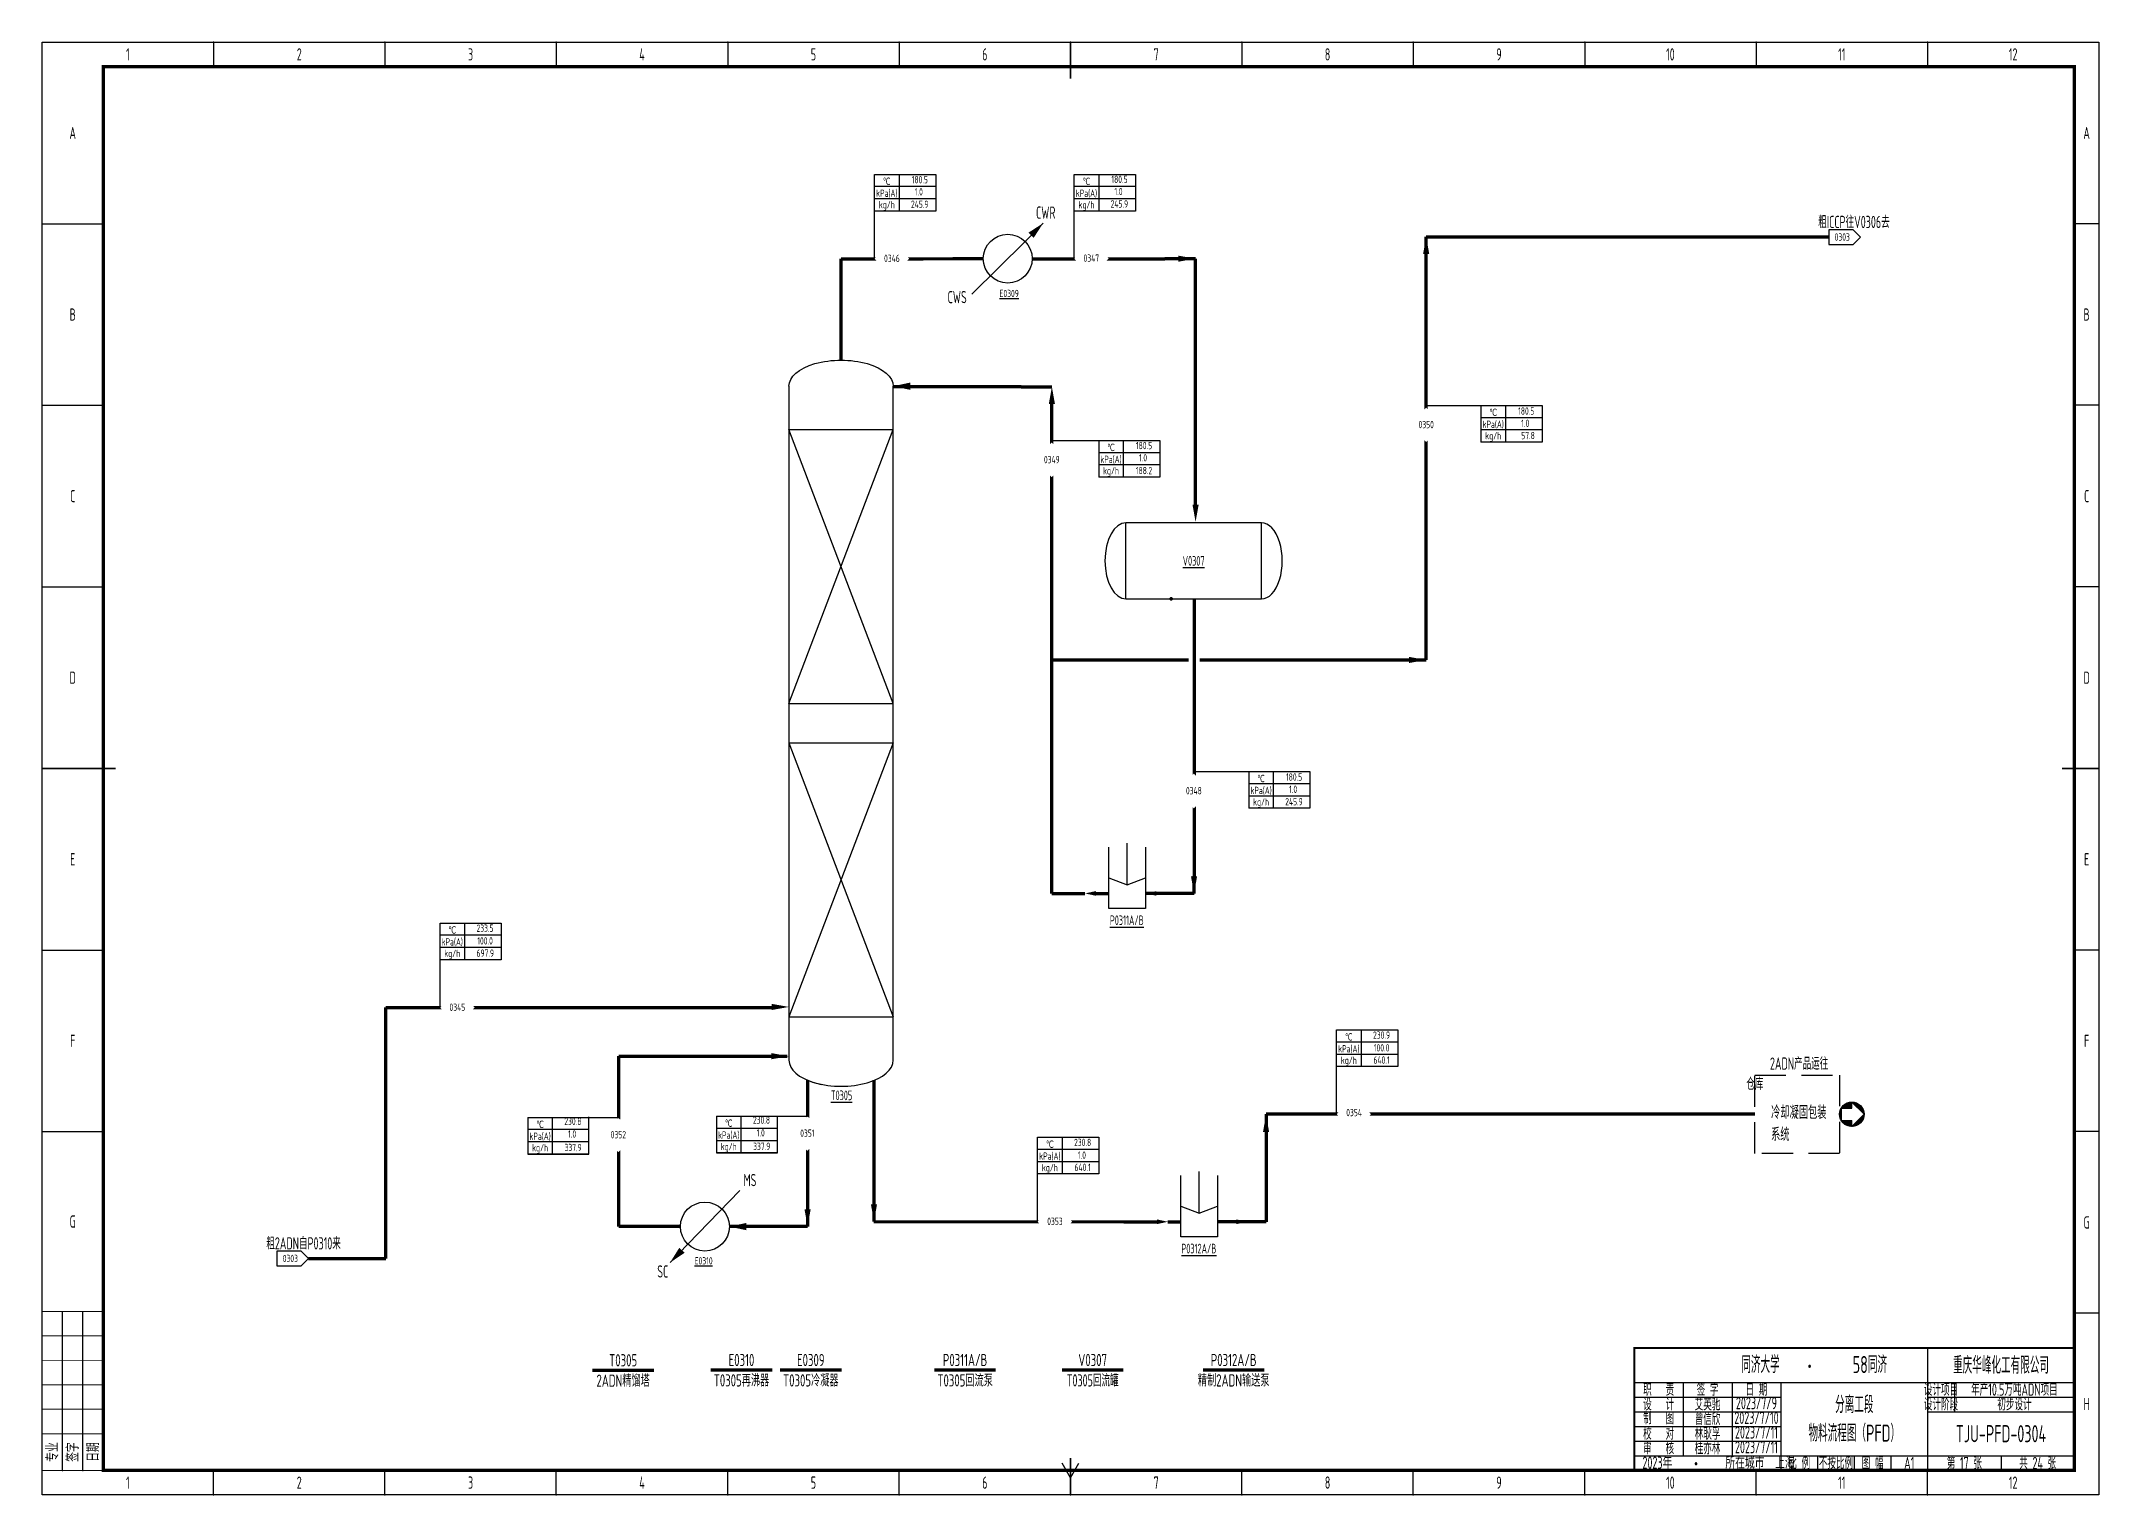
# Model space of a CAD drawing. Header units: millimetres. Extents: x 442 to 10185, y 1370 to 5122.
# Drawn here: x 4159 to 5001, y 2166 to 2761 of the extents above; entities that cross this region are included whole.
import ezdxf

# ---------------------------------------------------------------- set-up
doc = ezdxf.new("R2010")
doc.units = ezdxf.units.MM
doc.set_wipeout_variables(frame=1)
doc.linetypes.add('DASHED', pattern=[19.05, 12.7, -6.35])
for name, color, linetype, lineweight in [('01-主物流线-粗实线', 132, 'Continuous', 80), ('03-设备外轮廓线-细实线', 7, 'Continuous', 25), ('04-设备内部件-细实线', 181, 'Continuous', 25), ('05-图框与标题栏', 7, 'Continuous', 25), ('06-箭头', 7, 'Continuous', 25), ('07-箭头', 7, 'Continuous', 25), ('08-进出物流标志', 7, 'Continuous', 25), ('09-文本', 7, 'Continuous', 25), ('10-流股代号', 21, 'Continuous', 25), ('12-设备位号线', 7, 'Continuous', 80), ('15-物流表及物流信息标识', 7, 'Continuous', 25), ('17-文字（修改）', 7, 'Continuous', 15)]:
    doc.layers.add(name, color=color, linetype=linetype, lineweight=lineweight)
doc.layers.add('TITLE', color=7, linetype='Continuous')
doc.styles.add('3-gbcbig', font='gbenor.shx', dxfattribs={"width": 0.7, "height": 3, "bigfont": 'gbcbig.shx'})
doc.styles.add('5-gbcbig', font='gbenor.shx', dxfattribs={"width": 0.7, "height": 5, "bigfont": 'gbcbig.shx'})
doc.styles.add('7-gbcbig', font='gbenor.shx', dxfattribs={"width": 0.7, "height": 7, "bigfont": 'gbcbig.shx'})
doc.styles.get("Standard").update_dxf_attribs({"font": 'arial.ttf'})
doc.styles.add('工程字', font='gbenor.shx', dxfattribs={"bigfont": 'gbcbig.shx'})

msp = doc.modelspace()

# ---------------------------------------------------------------- texts
at = {"color": 5, "char_height": 5, "width": 65.9276, "attachment_point": 5, "style": '5-gbcbig'}
for s, insert in [('CWR', (4569.53, 2690.54)), ('CWS', (4533.32, 2655.98))]:
    msp.add_mtext(s, dxfattribs=dict(at, insert=insert))
at = {"attachment_point": 5, "style": '3-gbcbig'}
for s, width, gutter_width, heights, insert, char_height in [('{\\LE0309}', 12.7249, 35, [0], (4554.58, 2657.46), 3), ('{\\LV0307}', 16.7749, 46.14, [16.01], (4630.01, 2548.13), 3.955), ('{\\LP0311A/B}', 16.7749, 46.14, [16.01], (4602.69, 2401.17), 3.9548), ('{\\LT0305}', 16.7749, 46.14, [16.01], (4486.04, 2329.58), 3.955), ('{\\LP0312A/B}', 16.7749, 46.14, [16.01], (4632.15, 2266.92), 3.9548), ('{\\LE0310}', 12.7249, 35, [0], (4429.65, 2261.91), 3)]:
    msp.add_mtext_dynamic_manual_height_columns(s, width=width, gutter_width=gutter_width, heights=heights, dxfattribs=dict(at, insert=insert, char_height=char_height))
at = {"color": 1, "char_height": 5, "width": 65.9276, "attachment_point": 5, "style": '5-gbcbig'}
for s, insert in [('MS', (4448.59, 2294.93)), ('SC', (4412.94, 2257.57))]:
    msp.add_mtext(s, dxfattribs=dict(at, insert=insert))
at = {"layer": '03-设备外轮廓线-细实线', "insert": (4866.13, 2325.32), "char_height": 5.4, "attachment_point": 1, "style": '5-gbcbig'}
msp.add_mtext_dynamic_manual_height_columns('冷却凝固包装系统', width=23.2937, gutter_width=15, heights=[0], dxfattribs=at)
at = {"layer": '05-图框与标题栏', "attachment_point": 5}
for s, width, gutter_width, heights, insert, char_height, style in [('1', 70.0833, 25, [0], (4194.2, 2755.23), 5, '5-gbcbig'), ('2', 70.0833, 12.5, [0], (4264.29, 2755.23), 5, '5-gbcbig'), ('3', 70.0833, 25, [0], (4334.37, 2755.23), 5, '5-gbcbig'), ('4', 70.0833, 25, [0], (4404.45, 2755.23), 5, '5-gbcbig'), ('5', 70.0833, 25, [0], (4474.54, 2755.23), 5, '5-gbcbig'), ('6', 70.0833, 25, [0], (4544.62, 2755.23), 5, '5-gbcbig'), ('7', 70.0833, 25, [0], (4614.7, 2755.23), 5, '5-gbcbig'), ('8', 70.0833, 25, [0], (4684.79, 2755.23), 5, '5-gbcbig'), ('9', 70.0833, 25, [0], (4754.87, 2755.23), 5, '5-gbcbig'), ('10', 70.0833, 25, [0], (4824.95, 2755.23), 5, '5-gbcbig'), ('11', 70.0833, 25, [0], (4895.04, 2755.23), 5, '5-gbcbig'), ('12', 70.0833, 25, [0], (4965.12, 2755.23), 5, '5-gbcbig'), ('A', 25, 25, [0], (4171.66, 2723.1), 5, '5-gbcbig'), ('A', 10, 25, [0], (4995.16, 2723.1), 5, '5-gbcbig'), ('B', 25, 25, [0], (4171.66, 2648.85), 5, '5-gbcbig'), ('B', 10, 25, [0], (4995.16, 2648.85), 5, '5-gbcbig'), ('C', 25, 25, [0], (4171.66, 2574.6), 5, '5-gbcbig'), ('C', 10, 25, [0], (4995.16, 2574.6), 5, '5-gbcbig'), ('D', 25, 25, [0], (4171.66, 2500.35), 5, '5-gbcbig'), ('D', 10, 25, [0], (4995.16, 2500.35), 5, '5-gbcbig'), ('E', 25, 25, [0], (4171.66, 2426.1), 5, '5-gbcbig'), ('E', 10, 25, [0], (4995.16, 2426.1), 5, '5-gbcbig'), ('F', 25, 25, [0], (4171.66, 2351.85), 5, '5-gbcbig'), ('F', 10, 25, [0], (4995.16, 2351.85), 5, '5-gbcbig'), ('G', 25, 25, [0], (4171.66, 2277.98), 5, '5-gbcbig'), ('G', 10, 25, [0], (4995.16, 2277.6), 5, '5-gbcbig'), ('重庆华峰化工有限公司', 60, 25, [0], (4960.16, 2219.23), 7, '7-gbcbig'), ('职   责', 20, 25, [0], (4820.16, 2209.23), 5, '5-gbcbig'), ('设   计', 20, 25, [0], (4820.16, 2203.23), 5, '5-gbcbig'), ('艾英驰', 20, 25, [0], (4840.16, 2203.23), 5, '5-gbcbig'), ('签 字', 20, 25, [0], (4840.16, 2209.23), 5, '5-gbcbig'), ('2023/7/9', 20, 25, [0], (4860.16, 2203.73), 5, '5-gbcbig'), ('日 期', 20, 25, [0], (4860.16, 2209.23), 5, '5-gbcbig'), ('设计项目', 15, 25, [0], (4935.61, 2209.23), 5, '5-gbcbig'), ('设计阶段', 15, 25, [0], (4935.61, 2203.23), 5, '5-gbcbig'), ('H', 10, 25, [0], (4995.16, 2203.35), 5, '5-gbcbig'), ('制   图', 20, 25, [0], (4820.16, 2197.59), 5, '5-gbcbig'), ('曾信欣', 20, 25, [0], (4840.16, 2197.23), 5, '5-gbcbig'), ('2023/7/10', 20, 25, [0], (4860.16, 2197.73), 5, '5-gbcbig'), ('校   对', 20, 25, [0], (4820.16, 2191.23), 5, '5-gbcbig'), ('林耿孚', 20, 25, [0], (4840.16, 2191.23), 5, '5-gbcbig'), ('2023/7/11', 20, 25, [0], (4860.16, 2191.73), 5, '5-gbcbig'), ('TJU-PFD-0304', 60, 25, [12.52], (4960.16, 2191.23), 7, '7-gbcbig'), ('审   核', 20, 25, [0], (4820.16, 2185.23), 5, '5-gbcbig'), ('桂亦林', 20, 25, [0], (4840.16, 2185.23), 5, '5-gbcbig'), ('2023/7/11', 20, 25, [0], (4860.16, 2185.73), 5, '5-gbcbig'), ('比 例', 15, 25, [0], (4877.66, 2179.23), 5, '5-gbcbig'), ('不按比例', 15, 25, [0], (4892.66, 2179.23), 5, '5-gbcbig'), ('图 幅', 15, 25, [0], (4907.66, 2179.23), 5, '5-gbcbig'), ('A1', 14.9167, 25, [0], (4922.62, 2179.23), 5, '5-gbcbig'), ('第 17 张', 30, 25, [0], (4945.16, 2179.23), 5, '5-gbcbig'), ('共 24 张', 30, 25, [0], (4975.16, 2179.23), 5, '5-gbcbig'), ('1', 70.0833, 25, [0], (4194.2, 2171.23), 5, '5-gbcbig'), ('2', 70.0833, 25, [0], (4264.29, 2171.23), 5, '5-gbcbig'), ('3', 70.0833, 25, [0], (4334.37, 2171.23), 5, '5-gbcbig'), ('4', 70.0833, 25, [0], (4404.45, 2171.23), 5, '5-gbcbig'), ('5', 70.0833, 25, [0], (4474.54, 2171.23), 5, '5-gbcbig'), ('6', 70.0833, 25, [0], (4544.62, 2171.23), 5, '5-gbcbig'), ('7', 70.0833, 25, [0], (4614.7, 2171.23), 5, '5-gbcbig'), ('8', 70.0833, 25, [0], (4684.79, 2171.23), 5, '5-gbcbig'), ('9', 70.0833, 25, [0], (4754.87, 2171.23), 5, '5-gbcbig'), ('10', 70.0833, 25, [0], (4824.95, 2171.23), 5, '5-gbcbig'), ('11', 70.0833, 25, [0], (4895.04, 2171.23), 5, '5-gbcbig'), ('12', 70.0833, 25, [0], (4965.12, 2171.23), 5, '5-gbcbig')]:
    msp.add_mtext_dynamic_manual_height_columns(s, width=width, gutter_width=gutter_width, heights=heights, dxfattribs=dict(at, insert=insert, char_height=char_height, style=style))
at = {"layer": '05-图框与标题栏'}
for s, insert, char_height, width, attachment_point, style in [('\\pi5.78018;同济大学             ', (4848.19, 2219.5), 7, 32.2593, 4, '7-gbcbig'), ('58同济          ', (4906.53, 2219.5), 7, 32.2593, 5, '7-gbcbig'), (' 2023{\\W0.8;年          所在城市  上海}', (4811.64, 2179.38), 5, 67.5295, 4, '5-gbcbig'), ('{\\fFangSong|b0|i0|c134|p49;\\W0.8;·}', (4832.73, 2181.36), 5, 18.9039, 1, '5-gbcbig')]:
    msp.add_mtext(s, dxfattribs=dict(at, insert=insert, char_height=char_height, width=width, attachment_point=attachment_point, style=style))
at = {"layer": '05-图框与标题栏', "insert": (4879.16, 2221.23), "char_height": 5, "width": 31.5065, "attachment_point": 1}
msp.add_mtext('{\\fFangSong|b0|i0|c134|p49;\\W0.8;·}', dxfattribs=at)
at = {"layer": '05-图框与标题栏', "char_height": 5, "attachment_point": 5, "rotation": 90, "style": '工程字'}
for s, insert in [('专业', (4163.33, 2183.73)), ('签字', (4171.66, 2183.73)), ('日期', (4180, 2183.73))]:
    msp.add_mtext_dynamic_manual_height_columns(s, width=8.3333, gutter_width=25, heights=[0], dxfattribs=dict(at, insert=insert))
at = {"layer": '09-文本'}
for s, width, gutter_width, heights, insert, char_height, attachment_point, style in [('\\pi8.65075;粗ICCP往V0306去', 40, 12.5, [5.33], (4876.76, 2686.71), 5, 4, '5-gbcbig'), ('0303', 40, 12.5, [0], (4895.24, 2680.53), 3, 5, '3-gbcbig'), ('\\pi9.6779;2ADN产品运往仓库', 34.9885, 15, [0], (4855.99, 2345.07), 5, 1, '5-gbcbig'), ('\\pi8.65075;粗2ADN自P0310来', 40, 12.5, [5.33], (4242.17, 2269.06), 5, 4, '5-gbcbig'), ('0303', 40, 12.5, [0], (4260.65, 2262.88), 3, 5, '3-gbcbig'), ('{\\W0.75;T0305}\\P{\\A1;\\W0.75;2ADN精馏塔}', 59.0038, 12.5, [13.77], (4396.73, 2217.08), 5, 5, '5-gbcbig'), ('{\\W0.75;E0310}\\P{\\A1;\\W0.75;T0305再沸器}', 59.0038, 12.5, [0], (4445.12, 2217.19), 5, 5, '5-gbcbig'), ('{\\W0.75;E0309}\\P{\\A1;\\W0.75;T0305冷凝器}', 59.0038, 12.5, [0], (4473.46, 2217.19), 5, 5, '5-gbcbig'), ('{\\W0.75;P0311A/B}\\P{\\A1;\\W0.75;T0305回流泵}', 59.0038, 12.5, [0], (4536.56, 2217.19), 5, 5, '5-gbcbig'), ('{\\W0.75;V0307\\P}T0305回流罐', 59.0038, 12.5, [0], (4588.72, 2217.19), 5, 5, '5-gbcbig'), ('{\\W0.75;P0312A/B\\P\\A1;精制2ADN输送泵}', 59.0038, 12.5, [0], (4646.4, 2217.19), 5, 5, '5-gbcbig'), ('分离工段\\P物料流程图（PFD）', 60, 12.5, [0], (4900.16, 2197.23), 7, 5, '7-gbcbig'), ('年产10.5万吨ADN项目', 49.0599, 35, [5.65], (4965.63, 2209.23), 5, 5, '5-gbcbig'), ('初步设计', 48.9999, 12.5, [0], (4965.66, 2203.23), 5, 5, '5-gbcbig')]:
    msp.add_mtext_dynamic_manual_height_columns(s, width=width, gutter_width=gutter_width, heights=heights, dxfattribs=dict(at, insert=insert, char_height=char_height, attachment_point=attachment_point, style=style))
at = {"layer": '15-物流表及物流信息标识', "char_height": 3, "style": '3-gbcbig'}
for s, width, insert, attachment_point in [('℃', 10, (4504.54, 2703.32), 5), ('\\pi5.18876;180.5', 15, (4509.54, 2705.51), 1), ('℃', 10, (4586.19, 2703.29), 5), ('\\pi5.18876;180.5', 15, (4591.19, 2705.65), 1), ('kPa(A)', 10, (4504.54, 2698.32), 5), ('kg/h', 10, (4504.54, 2693.32), 5), ('\\pi4.87764;245.9', 15, (4509.54, 2695.43), 1), ('\\pi6.44931;1.0', 15, (4509.54, 2700.51), 1), ('kPa(A)', 10, (4586.19, 2698.29), 5), ('kg/h', 10, (4586.19, 2693.29), 5), ('\\pi4.87764;245.9', 15, (4591.19, 2695.57), 1), ('\\pi6.44931;1.0', 15, (4591.19, 2700.65), 1), ('℃', 10, (4752.51, 2608.83), 5), ('\\pi5.18876;180.5', 15, (4757.51, 2610.88), 1), ('kPa(A)', 10, (4752.51, 2603.83), 5), ('\\pi6.44931;1.0', 15, (4757.51, 2605.88), 1), ('℃', 10, (4596.22, 2594.5), 5), ('\\pi5.18876;180.5', 15, (4601.22, 2596.78), 1), ('kg/h', 10, (4752.51, 2598.83), 5), ('\\pi5.05; 57.8', 15, (4757.51, 2600.88), 1), ('kPa(A)', 10, (4596.22, 2589.5), 5), ('kg/h', 10, (4596.22, 2584.5), 5), ('\\pi5.17245;188.2', 15, (4601.22, 2586.56), 1), ('\\pi6.44931;1.0', 15, (4601.22, 2591.78), 1), ('℃', 10, (4657.59, 2459.11), 5), ('\\pi5.18876;180.5', 15, (4662.59, 2461.24), 1), ('kPa(A)', 10, (4657.59, 2454.11), 5), ('kg/h', 10, (4657.59, 2449.11), 5), ('\\pi4.87764;245.9', 15, (4662.59, 2451.16), 1), ('\\pi6.44931;1.0', 15, (4662.59, 2456.24), 1), ('kPa(A)', 10, (4326.86, 2392.19), 5), ('℃', 10, (4326.86, 2397.19), 5), ('kg/h', 10, (4326.86, 2387.19), 5), ('\\pi4.93194;697.9', 15, (4331.86, 2389.24), 1), ('kPa(A)', 10, (4693.47, 2348.46), 5), ('℃', 10, (4693.47, 2353.46), 5), ('kg/h', 10, (4693.47, 2343.46), 5), ('\\pi5.08514;640.1', 15, (4698.47, 2345.51), 1), ('℃', 10, (4362.77, 2317.7), 5), ('kPa(A)', 10, (4439.9, 2313.19), 5), ('℃', 10, (4439.9, 2318.19), 5), ('kPa(A)', 10, (4362.77, 2312.7), 5), ('kg/h', 10, (4362.77, 2307.7), 5), ('\\pi4.98736;337.9', 15, (4367.77, 2309.75), 1), ('kg/h', 10, (4439.9, 2308.19), 5), ('\\pi4.98736;337.9', 15, (4444.9, 2310.24), 1), ('kPa(A)', 10, (4571.22, 2304.58), 5), ('℃', 10, (4571.22, 2309.58), 5), ('kg/h', 10, (4571.22, 2299.58), 5), ('\\pi5.08514;640.1', 15, (4576.22, 2301.63), 1)]:
    msp.add_mtext_dynamic_manual_height_columns(s, width=width, gutter_width=25, heights=[0], dxfattribs=dict(at, insert=insert, attachment_point=attachment_point))
at = {"layer": '17-文字（修改）', "char_height": 3, "attachment_point": 1, "style": '3-gbcbig'}
for s, insert in [('233.5', (4336.77, 2399.44)), ('\\pi5.22431;100.0', (4331.86, 2394.24)), ('230.9', (4703.38, 2355.71)), ('\\pi5.22431;100.0', (4698.47, 2350.51)), ('230.8', (4372.68, 2320.47)), ('\\pi6.44931;1.0', (4367.77, 2315.27)), ('230.8', (4449.81, 2320.96)), ('\\pi6.44931;1.0', (4444.9, 2315.75)), ('230.8', (4581.13, 2311.83)), ('\\pi6.44931;1.0', (4576.22, 2306.63))]:
    msp.add_mtext_dynamic_manual_height_columns(s, width=15, gutter_width=25, heights=[0], dxfattribs=dict(at, insert=insert))

# ---------------------------------------------------------------- blocks, each defined once
blk = doc.blocks.new('箭头')
at = {"layer": '07-箭头'}
blk.add_lwpolyline([(0, 0, 0, 2.5, 0), (-7, 0, 2.5, 2.5, 0)], format="xyseb", dxfattribs=at)

# ---------------------------------------------------------------- hatches: boundary and pattern name
at = {"layer": '08-进出物流标志'}
h = msp.add_hatch(dxfattribs=at)
h.set_pattern_fill('ANSI31', color=256, scale=0.1)
h.set_pattern_definition([(45, (2621.3851, 2903.1675), (-0.224506403, 0.224506403), [])])
h.paths.add_polyline_path([(4899.15, 2324.35), (4899.15, 2326.85, 0.267949), (4894.82, 2324.35)])
h.paths.add_polyline_path([(4894.82, 2324.35, 0.131652), (4894.15, 2321.85, 0.131652), (4894.82, 2319.35)])
h.paths.add_polyline_path([(4894.82, 2319.35, 0.267949), (4899.15, 2316.85), (4899.15, 2319.35)])
h.paths.add_polyline_path([(4899.15, 2316.85, 0.414214), (4904.15, 2321.85)])
h.paths.add_polyline_path([(4899.15, 2326.85), (4904.15, 2321.85, 0.414214)])

# ---------------------------------------------------------------- linework, layer by layer
for p, q in [((4899.72, 2683.48), (4889.72, 2683.48)), ((4889.72, 2683.48), (4889.72, 2677.48)), ((4889.72, 2677.48), (4899.72, 2677.48)), ((4902.72, 2680.48), (4899.72, 2683.48)), ((4899.72, 2677.48), (4902.72, 2680.48)), ((4464.52, 2619.54), (4464.52, 2343.95)), ((4507.18, 2343.95), (4507.18, 2619.54)), ((4602.33, 2532.56), (4657.7, 2532.56)), ((4265.12, 2265.82), (4255.12, 2265.82)), ((4255.12, 2265.82), (4255.12, 2259.82)), ((4268.12, 2262.82), (4265.12, 2265.82)), ((4255.12, 2259.82), (4265.12, 2259.82)), ((4265.12, 2259.82), (4268.12, 2262.82))]:
    msp.add_line(p, q)
msp.add_lwpolyline([(4507.18, 2619.54, 0, 3, 0), (4514.18, 2619.54, 3, 3, 0)], format="xyseb")
at = {"extrusion": (0, 0, -1)}
msp.add_ellipse((4485.85, 2619.54), major_axis=(-21.33, 0), ratio=0.5, start_param=0, end_param=3.141593, dxfattribs=at)
for centre, start_param, end_param in [((4485.85, 2343.95), 0, 3.141593), ((4485.72, 2343.98), 0.880765, 1.197941)]:
    msp.add_ellipse(centre, major_axis=(-21.33, 0), ratio=0.5, start_param=start_param, end_param=end_param)
at = {"layer": '01-主物流线-粗实线'}
for p, q in [((4725.1, 2680.64), (4889.61, 2680.64)), ((4725.1, 2507.61), (4725.1, 2680.64)), ((4485.85, 2671.69), (4487.83, 2671.69)), ((4485.85, 2630.21), (4485.85, 2671.69)), ((4487.83, 2671.69), (4519.42, 2671.69)), ((4519.42, 2671.69), (4531.51, 2671.7)), ((4531.51, 2671.7), (4543.99, 2671.7)), ((4563.99, 2671.69), (4618.3, 2671.69)), ((4630.81, 2671.69), (4618.3, 2671.69)), ((4630.81, 2571.04), (4630.81, 2671.69)), ((4559.54, 2619.3), (4507.18, 2619.3)), ((4559.54, 2619.3), (4572.05, 2619.3)), ((4572.05, 2551.87), (4572.05, 2612.3)), ((4572.05, 2412.14), (4572.05, 2551.87)), ((4630.18, 2532.34), (4630.18, 2419.26)), ((4572.05, 2507.61), (4627.87, 2507.61)), ((4632.56, 2507.61), (4725.1, 2507.61)), ((4630.18, 2412.14), (4630.18, 2419.26)), ((4572.05, 2412.14), (4585.59, 2412.14)), ((4590.05, 2412.14), (4595.36, 2412.14)), ((4630.18, 2412.14), (4610.36, 2412.14)), ((4299.69, 2365.53), (4381.99, 2365.53)), ((4299.69, 2262.82), (4299.69, 2365.53)), ((4381.99, 2365.53), (4457.52, 2365.53)), ((4395.01, 2345.59), (4463.77, 2345.59)), ((4395.01, 2319.78), (4395.01, 2345.59)), ((4472.14, 2335.75), (4472.14, 2319.78)), ((4499.3, 2335.75), (4499.3, 2312.71)), ((4859.52, 2321.86), (4659.63, 2321.82)), ((4659.63, 2321.82), (4659.63, 2277.89)), ((4395.01, 2275.92), (4395.01, 2308.18)), ((4472.15, 2308.18), (4472.15, 2275.92)), ((4499.3, 2312.71), (4499.3, 2278.01)), ((4420.17, 2275.92), (4395.01, 2275.92)), ((4452.92, 2275.92), (4440.17, 2275.92)), ((4472.15, 2275.92), (4452.92, 2275.92)), ((4499.3, 2278.01), (4615.04, 2277.89)), ((4601.5, 2277.89), (4615.04, 2277.89)), ((4619.5, 2277.89), (4624.81, 2277.89)), ((4659.63, 2277.89), (4639.81, 2277.89)), ((4268.12, 2262.82), (4299.69, 2262.82))]:
    msp.add_line(p, q, dxfattribs=at)
msp.add_point((4620.78, 2532.56), dxfattribs=at)
at = {"layer": '03-设备外轮廓线-细实线'}
for p, q in [((4561.06, 2678.77), (4568.48, 2686.2)), ((4539.34, 2657.14), (4561.1, 2678.73)), ((4657.7, 2563.7), (4602.33, 2563.7)), ((4595.36, 2406.03), (4595.36, 2431.03)), ((4602.86, 2415.65), (4602.86, 2432.65)), ((4610.36, 2431.03), (4610.36, 2406.03)), ((4595.36, 2418.53), (4602.86, 2415.65)), ((4602.86, 2415.65), (4610.36, 2418.53)), ((4610.36, 2406.03), (4595.36, 2406.03)), ((4632.31, 2281.41), (4632.31, 2298.41)), ((4423.22, 2268.73), (4444.44, 2290.65)), ((4624.81, 2271.78), (4624.81, 2296.78)), ((4639.81, 2296.78), (4639.81, 2271.78)), ((4624.81, 2284.28), (4632.31, 2281.41)), ((4632.31, 2281.41), (4639.81, 2284.28)), ((4423.22, 2268.73), (4415.91, 2261.19)), ((4639.81, 2271.78), (4624.81, 2271.78))]:
    msp.add_line(p, q, dxfattribs=at)
at = {"layer": '03-设备外轮廓线-细实线', "linetype": 'DASHED'}
msp.add_lwpolyline([(4859.52, 2337.83), (4894.15, 2337.83), (4894.15, 2305.86), (4859.52, 2305.86)], close=True, dxfattribs=at)
at = {"layer": '03-设备外轮廓线-细实线'}
for centre in [(4553.99, 2671.7), (4430.17, 2275.92)]:
    msp.add_circle(centre, 10, dxfattribs=at)
for centre, start_param, end_param in [((4602.33, 2548.13), 3.141593, 6.283185), ((4657.7, 2548.13), 0, 3.141593)]:
    msp.add_ellipse(centre, major_axis=(0, -15.57), ratio=0.550347, start_param=start_param, end_param=end_param, dxfattribs=at)
at = {"layer": '04-设备内部件-细实线'}
for p, q in [((4464.52, 2601.79), (4507.18, 2601.79)), ((4464.52, 2489.74), (4507.18, 2601.79)), ((4507.18, 2489.74), (4464.52, 2601.79)), ((4602.33, 2532.56), (4602.33, 2563.7)), ((4657.7, 2532.56), (4657.7, 2563.7)), ((4464.52, 2489.74), (4507.18, 2489.74)), ((4464.52, 2473.76), (4507.18, 2473.76)), ((4464.52, 2473.76), (4507.18, 2361.7)), ((4507.18, 2473.76), (4464.52, 2361.7)), ((4464.52, 2361.7), (4507.18, 2361.7))]:
    msp.add_line(p, q, dxfattribs=at)
at = {"layer": '05-图框与标题栏'}
for p, q in [((4229.25, 2760.23), (4229.25, 2750.23)), ((4299.33, 2760.23), (4299.33, 2750.23)), ((4369.41, 2760.23), (4369.41, 2750.23)), ((4439.5, 2760.23), (4439.5, 2750.23)), ((4509.58, 2760.23), (4509.58, 2750.23)), ((4649.75, 2760.23), (4649.75, 2750.23)), ((4719.83, 2760.23), (4719.83, 2750.23)), ((4789.91, 2760.23), (4789.91, 2750.23)), ((4860, 2760.23), (4860, 2750.23)), ((4930.08, 2760.23), (4930.08, 2750.23)), ((4159.16, 2685.98), (4184.16, 2685.98)), ((5000.16, 2685.98), (4990.16, 2685.98)), ((4159.16, 2611.73), (4184.16, 2611.73)), ((5000.16, 2611.73), (4990.16, 2611.73)), ((4159.16, 2537.48), (4184.16, 2537.48)), ((5000.16, 2537.48), (4990.16, 2537.48)), ((4159.16, 2388.98), (4184.16, 2388.98)), ((5000.16, 2388.98), (4990.16, 2388.98)), ((4159.16, 2314.73), (4184.16, 2314.73)), ((5000.16, 2314.73), (4990.16, 2314.73)), ((4167.5, 2176.23), (4167.5, 2241.23)), ((4175.83, 2176.23), (4175.83, 2241.23)), ((5000.16, 2240.48), (4990.16, 2240.48)), ((4930.16, 2226.23), (4930.16, 2176.23)), ((4810.16, 2212.23), (4990.16, 2212.23)), ((4810.16, 2206.23), (4870.16, 2206.23)), ((4830.16, 2212.23), (4830.16, 2182.23)), ((4850.16, 2212.23), (4850.16, 2182.23)), ((4870.16, 2212.23), (4870.16, 2176.23)), ((4930.16, 2206.23), (4990.16, 2206.23)), ((4941.16, 2212.23), (4941.16, 2200.23)), ((4810.16, 2200.23), (4870.16, 2200.23)), ((4930.16, 2200.23), (4990.16, 2200.23)), ((4810.16, 2194.23), (4870.16, 2194.23)), ((4810.16, 2188.23), (4870.16, 2188.23)), ((4810.16, 2182.23), (4990.16, 2182.23)), ((4885.16, 2182.23), (4885.16, 2176.23)), ((4900.16, 2182.23), (4900.16, 2176.23)), ((4915.16, 2182.23), (4915.16, 2176.23)), ((4960.16, 2182.23), (4960.16, 2176.23)), ((4229.25, 2166.23), (4229.25, 2176.23)), ((4299.33, 2166.23), (4299.33, 2176.23)), ((4369.41, 2166.23), (4369.41, 2176.23)), ((4439.5, 2166.23), (4439.5, 2176.23)), ((4509.58, 2166.23), (4509.58, 2176.23)), ((4579.66, 2173.23), (4576.2, 2179.23)), ((4579.66, 2173.23), (4583.13, 2179.23)), ((4649.75, 2166.23), (4649.75, 2176.23)), ((4719.83, 2166.23), (4719.83, 2176.23)), ((4789.91, 2166.23), (4789.91, 2176.23)), ((4860, 2166.23), (4860, 2176.23)), ((4930.08, 2166.23), (4930.08, 2176.23))]:
    msp.add_line(p, q, dxfattribs=at)
for points, const_width in [([(4579.66, 2760.23), (4579.66, 2745.23)], 0.8), ([(4159.16, 2463.23), (4189.16, 2463.23)], 0.8), ([(5000.16, 2463.23), (4985.16, 2463.23)], 0.8), ([(4184.16, 2241.23), (4159.16, 2241.23)], 0.4), ([(4184.16, 2231.23), (4159.16, 2231.23)], 0.4), ([(4990.16, 2226.23), (4810.16, 2226.23), (4810.16, 2176.23)], 0.8), ([(4184.16, 2221.23), (4159.16, 2221.23)], 0.4), ([(4184.16, 2211.23), (4159.16, 2211.23)], 0.4), ([(4184.16, 2201.23), (4159.16, 2201.23)], 0.4), ([(4184.16, 2191.23), (4159.16, 2191.23)], 0.4), ([(4579.66, 2166.23), (4579.66, 2181.23)], 0.8), ([(4184.16, 2176.23), (4159.16, 2176.23)], 0.4)]:
    msp.add_lwpolyline(points, dxfattribs=dict(at, const_width=const_width))
at = {"layer": '05-图框与标题栏', "const_width": 1.4}
msp.add_lwpolyline([(4184.16, 2750.23), (4184.16, 2176.23), (4990.16, 2176.23), (4990.16, 2750.23)], close=True, dxfattribs=at)
at = {"layer": '05-图框与标题栏'}
for p in [(4229.25, 2760.23), (4229.25, 2760.23), (4229.25, 2760.23), (4299.33, 2760.23), (4299.33, 2760.23), (4299.33, 2760.23), (4369.41, 2760.23), (4369.41, 2760.23), (4369.41, 2760.23), (4439.5, 2760.23), (4439.5, 2760.23), (4439.5, 2760.23), (4509.58, 2760.23), (4509.58, 2760.23), (4509.58, 2760.23), (4579.66, 2760.23), (4579.66, 2760.23), (4579.66, 2760.23), (4649.75, 2760.23), (4649.75, 2760.23), (4649.75, 2760.23), (4719.83, 2760.23), (4719.83, 2760.23), (4719.83, 2760.23), (4789.91, 2760.23), (4789.91, 2760.23), (4789.91, 2760.23), (4860, 2760.23), (4860, 2760.23), (4860, 2760.23), (4930.08, 2760.23), (4930.08, 2760.23), (4930.08, 2760.23), (5000.16, 2685.98), (5000.16, 2611.73), (5000.16, 2537.48), (5000.16, 2463.23), (5000.16, 2388.98), (5000.16, 2314.73), (5000.16, 2240.48), (4167.5, 2176.23), (4175.83, 2176.23), (4229.25, 2166.23), (4299.33, 2166.23), (4369.41, 2166.23), (4439.5, 2166.23), (4509.58, 2166.23), (4579.66, 2166.23), (4649.75, 2166.23), (4719.83, 2166.23), (4789.91, 2166.23), (4860, 2166.23), (4930.08, 2166.23)]:
    msp.add_point(p, dxfattribs=at)
at = {"layer": '06-箭头'}
for points in [[(4568.48, 2686.2, 0, 3, 0), (4563.53, 2681.25, 3, 3, 0)], [(4585.59, 2412.14, 0, 1.91, 0), (4590.05, 2412.14, 1.91, 1.91, 0)], [(4610.36, 2412.14, 0, 1.91, 0), (4614.82, 2412.14, 1.91, 1.91, 0)], [(4440.17, 2275.92, 0, 3, 0), (4447.17, 2275.92, 3, 3, 0)], [(4619.5, 2277.89, 0, 1.91, 0), (4615.04, 2277.89, 1.91, 1.91, 0)], [(4652, 2277.89, 0, 1.91, 0), (4647.53, 2277.89, 1.91, 1.91, 0)], [(4415.91, 2261.19, 0, 3, 0), (4420.78, 2266.22, 3, 3, 0)]]:
    msp.add_lwpolyline(points, format="xyseb", dxfattribs=at)
at = {"layer": '08-进出物流标志'}
for p, q in [((4894.82, 2324.35), (4894.82, 2319.35)), ((4894.82, 2324.35), (4899.15, 2324.35)), ((4899.15, 2326.85), (4904.15, 2321.85)), ((4899.15, 2324.35), (4899.15, 2326.85)), ((4894.82, 2319.35), (4899.15, 2319.35)), ((4904.15, 2321.85), (4899.15, 2316.85)), ((4899.15, 2316.85), (4899.15, 2319.35))]:
    msp.add_line(p, q, dxfattribs=at)
msp.add_circle((4899.15, 2321.85), 5, dxfattribs=at)
at = {"layer": '12-设备位号线'}
for p, q in [((4409.23, 2217.11), (4384.23, 2217.11)), ((4457.62, 2217.22), (4432.62, 2217.22)), ((4485.96, 2217.22), (4460.96, 2217.22)), ((4549.06, 2217.22), (4524.06, 2217.22)), ((4601.22, 2217.22), (4576.22, 2217.22)), ((4658.9, 2217.22), (4633.9, 2217.22))]:
    msp.add_line(p, q, dxfattribs=at)
at = {"layer": '15-物流表及物流信息标识'}
for p, q in [((4499.54, 2706.17), (4524.54, 2706.17)), ((4509.54, 2706.17), (4509.54, 2691.17)), ((4524.54, 2706.17), (4524.54, 2691.17)), ((4581.19, 2706.14), (4606.19, 2706.14)), ((4591.19, 2706.14), (4591.19, 2691.14)), ((4606.19, 2706.14), (4606.19, 2691.14)), ((4524.54, 2701.17), (4499.54, 2701.17)), ((4524.54, 2696.17), (4499.54, 2696.17)), ((4606.19, 2701.14), (4581.19, 2701.14)), ((4606.19, 2696.14), (4581.19, 2696.14)), ((4524.54, 2691.17), (4499.54, 2691.17)), ((4606.19, 2691.14), (4581.19, 2691.14)), ((4747.51, 2611.68), (4772.51, 2611.68)), ((4747.51, 2611.68), (4747.51, 2596.68)), ((4757.51, 2611.68), (4757.51, 2596.68)), ((4772.51, 2611.68), (4772.51, 2596.68)), ((4772.51, 2606.68), (4747.51, 2606.68)), ((4772.51, 2601.68), (4747.51, 2601.68)), ((4591.22, 2597.35), (4616.22, 2597.35)), ((4591.22, 2597.35), (4591.22, 2582.35)), ((4601.22, 2597.35), (4601.22, 2582.35)), ((4616.22, 2597.35), (4616.22, 2582.35)), ((4772.51, 2596.68), (4747.51, 2596.68)), ((4616.22, 2592.35), (4591.22, 2592.35)), ((4616.22, 2587.35), (4591.22, 2587.35)), ((4616.22, 2582.35), (4591.22, 2582.35)), ((4652.59, 2461.96), (4677.59, 2461.96)), ((4652.59, 2461.96), (4652.59, 2446.96)), ((4662.59, 2461.96), (4662.59, 2446.96)), ((4677.59, 2461.96), (4677.59, 2446.96)), ((4677.59, 2456.96), (4652.59, 2456.96)), ((4677.59, 2451.96), (4652.59, 2451.96)), ((4677.59, 2446.96), (4652.59, 2446.96)), ((4321.86, 2400.04), (4346.86, 2400.04)), ((4331.86, 2400.04), (4331.86, 2385.04)), ((4346.86, 2400.04), (4346.86, 2385.04)), ((4346.86, 2395.04), (4321.86, 2395.04)), ((4346.86, 2390.04), (4321.86, 2390.04)), ((4346.86, 2385.04), (4321.86, 2385.04)), ((4688.47, 2356.31), (4713.47, 2356.31)), ((4713.47, 2351.31), (4688.47, 2351.31)), ((4698.47, 2356.31), (4698.47, 2341.31)), ((4713.47, 2356.31), (4713.47, 2341.31)), ((4713.47, 2346.31), (4688.47, 2346.31)), ((4713.47, 2341.31), (4688.47, 2341.31)), ((4357.77, 2320.55), (4357.77, 2305.55)), ((4382.77, 2315.55), (4357.77, 2315.55)), ((4367.77, 2320.55), (4367.77, 2305.55)), ((4382.77, 2305.55), (4382.77, 2320.75)), ((4434.9, 2321.04), (4434.9, 2306.04)), ((4459.9, 2316.04), (4434.9, 2316.04)), ((4444.9, 2321.04), (4444.9, 2306.04)), ((4459.9, 2306.04), (4459.9, 2321.24)), ((4382.77, 2310.55), (4357.77, 2310.55)), ((4459.9, 2311.04), (4434.9, 2311.04)), ((4566.22, 2312.42), (4591.22, 2312.42)), ((4591.22, 2307.42), (4566.22, 2307.42)), ((4576.22, 2312.42), (4576.22, 2297.42)), ((4591.22, 2312.42), (4591.22, 2297.42)), ((4382.77, 2305.55), (4357.77, 2305.55)), ((4357.77, 2305.55), (4382.77, 2305.55)), ((4459.9, 2306.04), (4434.9, 2306.04)), ((4434.9, 2306.04), (4459.9, 2306.04)), ((4591.22, 2302.42), (4566.22, 2302.42)), ((4591.22, 2297.42), (4566.22, 2297.42))]:
    msp.add_line(p, q, dxfattribs=at)
at = {"layer": 'TITLE'}
for p, q in [((4159.16, 2760.23), (5000.16, 2760.23)), ((4159.16, 2166.23), (4159.16, 2760.23)), ((5000.16, 2760.23), (5000.16, 2166.23)), ((5000.16, 2166.23), (4159.16, 2166.23))]:
    msp.add_line(p, q, dxfattribs=at)

# ---------------------------------------------------------------- block references
at = {"layer": '01-主物流线-粗实线'}
msp.add_blockref('箭头', (4725.1, 2507.61), dxfattribs=at)
at = {"layer": '07-箭头'}
for p, rotation in [((4725.1, 2680.64), 90), ((4572.05, 2619.3), 90), ((4630.81, 2564.04), 270), ((4630.18, 2412.14), 270), ((4659.63, 2321.6), 90), ((4472.15, 2275.92), 270), ((4499.3, 2278.01), 270)]:
    msp.add_blockref('箭头', p, dxfattribs=dict(at, rotation=rotation))
for p in [(4630.7, 2671.69), (4464.52, 2365.73), (4464.39, 2345.59)]:
    msp.add_blockref('箭头', p, dxfattribs=at)

msp.set_redraw_order([(e.dxf.handle, doc.entitydb.next_handle()) for e in msp.query("TEXT MTEXT ATTDEF DIMENSION ARC_DIMENSION")])  # texts and dimensions are drawn at this point

# ---------------------------------------------------------------- next in the draw order: wipeouts: each hides what was drawn before it
for points in [[(4499.54, 2671.72), (4506.62, 2678.79), (4513.69, 2671.72), (4506.62, 2664.65)], [(4581.09, 2671.79), (4588.16, 2678.86), (4595.23, 2671.79), (4588.16, 2664.72)], [(4718.02, 2603.75), (4725.09, 2610.82), (4732.16, 2603.75), (4725.09, 2596.68)], [(4564.92, 2589.42), (4571.99, 2596.49), (4579.06, 2589.42), (4571.99, 2582.35)], [(4623.02, 2454.03), (4630.09, 2461.1), (4637.16, 2454.03), (4630.09, 2446.96)], [(4321.86, 2365.5), (4328.93, 2372.57), (4336, 2365.5), (4328.93, 2358.43)], [(4695.53, 2328.95), (4702.6, 2321.88), (4695.53, 2314.8), (4688.46, 2321.88)], [(4387.69, 2313.39), (4394.76, 2320.46), (4401.83, 2313.39), (4394.76, 2306.32)], [(4464.97, 2314), (4472.05, 2321.07), (4479.12, 2314), (4472.05, 2306.93)], [(4566.2, 2277.96), (4573.28, 2285.03), (4580.35, 2277.96), (4573.28, 2270.89)]]:
    msp.add_wipeout(points).dxf.layer = '10-流股代号'

# ---------------------------------------------------------------- next in the draw order: linework, layer by layer
at = {"layer": '15-物流表及物流信息标识'}
for p, q in [((4499.54, 2671.72), (4499.54, 2706.17)), ((4581.19, 2671.69), (4581.19, 2706.14)), ((4725.09, 2611.68), (4747.51, 2611.68)), ((4572, 2597.35), (4597.07, 2597.35)), ((4630.18, 2461.96), (4652.59, 2461.96)), ((4321.86, 2365.5), (4321.86, 2399.95)), ((4688.47, 2321.86), (4688.47, 2356.31)), ((4357.77, 2320.55), (4395.01, 2320.55)), ((4434.9, 2321.04), (4472.14, 2321.04)), ((4566.22, 2277.97), (4566.22, 2312.42))]:
    msp.add_line(p, q, dxfattribs=at)

# ---------------------------------------------------------------- next in the draw order: texts
at = {"layer": '09-文本', "char_height": 3, "attachment_point": 5, "style": '3-gbcbig'}
for s, width, insert in [('0346', 7.0711, (4506.63, 2671.84)), ('0347', 7.3843, (4588.18, 2671.91)), ('0350', 7.0711, (4725.11, 2603.86)), ('0349', 7.0711, (4572.01, 2589.54)), ('0348', 7.0711, (4630.1, 2454.15)), ('0345', 7.0711, (4328.94, 2365.61)), ('0354', 10.6207, (4695.61, 2322.55)), ('0352', 7.0711, (4394.77, 2313.51)), ('0351', 7.0711, (4472.06, 2314.12)), ('0353', 7.0711, (4573.29, 2278.08))]:
    msp.add_mtext_dynamic_manual_height_columns(s, width=width, gutter_width=12.5, heights=[0], dxfattribs=dict(at, insert=insert))

doc.saveas('drawing.dxf')
